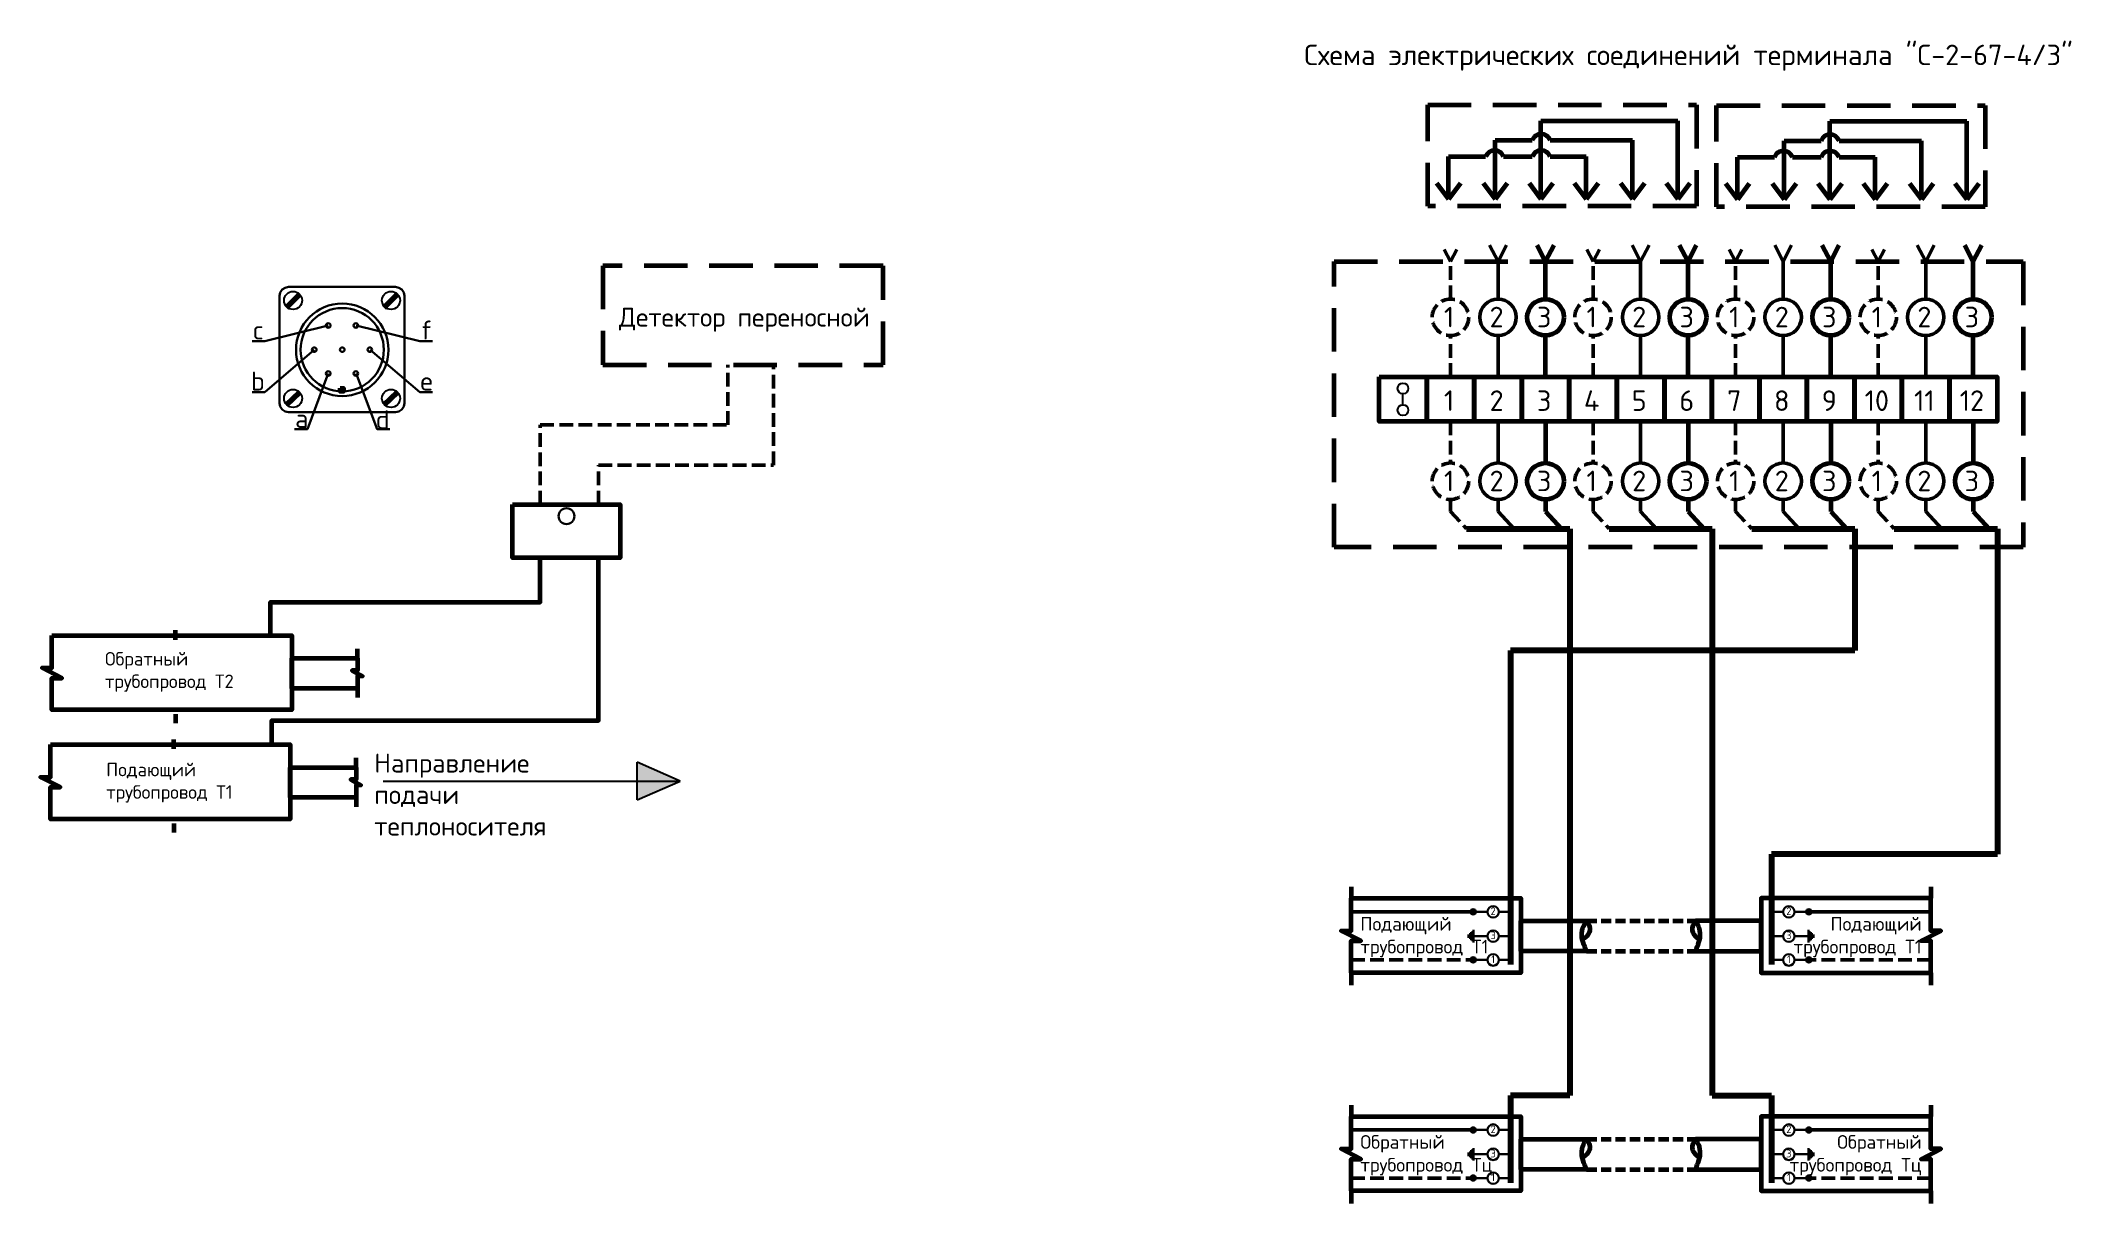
# Model space of a CAD drawing. Header units: millimetres. Extents: x -112426 to 6776, y 1218 to 38707.
# Drawn here: x 3726.5 to 4023.2, y 2722.6 to 2892.5 of the extents above; entities that cross this region are included whole.
import ezdxf
from ezdxf.enums import TextEntityAlignment as Align

# ---------------------------------------------------------------- set-up
doc = ezdxf.new("R2010")
doc.units = ezdxf.units.MM
for name, pattern in [('ACAD_ISO04W100', [30, 24, -3, 0, -3]), ('DASHED', [7, 5, -2, 0]), ('DASHED2', [9.525, 6.35, -3.175])]:
    doc.linetypes.add(name, pattern=pattern)
for name, color, linetype, lineweight in [('Основной', 1, 'Continuous', 60), ('Размер 3.5', 250, 'Continuous', 35), ('Размеры на чертеже', 250, 'Continuous', 25), ('Тонкие', 5, 'Continuous', 30), ('шриховка', 4, 'ACAD_ISO04W100', 15)]:
    doc.layers.add(name, color=color, linetype=linetype, lineweight=lineweight)
doc.styles.add('-ISOCPEUR-', font='isocpeur.TTF')

msp = doc.modelspace()

# ---------------------------------------------------------------- texts
at = {"layer": 'Основной', "color": 2, "true_color": 0xf1eb1f, "char_height": 3, "attachment_point": 5, "style": '-ISOCPEUR-'}
for width, insert in [(1.04448, (3966.98, 2852.113)), (1.04448, (3987.811, 2852.113)), (3, (4008.642, 2852.113))]:
    msp.add_mtext_dynamic_manual_height_columns('3', width=width, gutter_width=13.808, heights=[0], dxfattribs=dict(at, insert=insert))
at = {"layer": 'Размер 3.5', "style": '-ISOCPEUR-'}
for s, p in [('f', (3782.872, 2848.833)), ('с', (3758.227, 2848.833)), ('b', (3758.227, 2841.373)), ('e', (3782.872, 2841.373)), ('a', (3764.637, 2835.903)), ('d', (3776.462, 2835.737))]:
    msp.add_text(s, height=2.762, dxfattribs=at).set_placement(p, align=Align.CENTER)
at = {"layer": 'Размер 3.5', "attachment_point": 1, "style": '-ISOCPEUR-'}
for s, insert, char_height, width in [('\\A1;{\\C7;Схема электрических соединений терминала "\\A0;\\C256;С-2-67-4/3\\A1;\\C7;"}', (3911.104, 2891.908), 3, 145.94381), ('\\A1;{\\C7;Детектор переносной}', (3810.977, 2853.476), 2.76152, 80.11904), ('\\A1;{\\C7;Направление подачи теплоносителя}', (3775.229, 2788.338), 2.76152, 36.47961)]:
    msp.add_mtext(s, dxfattribs=dict(at, insert=insert, char_height=char_height, width=width))
at = {"layer": 'Размер 3.5', "style": '-ISOCPEUR-'}
for s, width, insert, char_height, attachment_point in [('1', 1.04448, (3932.261, 2852.113), 3, 5), ('2', 1.04448, (3939.205, 2852.113), 3, 5), ('3', 1.04448, (3946.148, 2852.113), 3, 5), ('1', 1.04448, (3953.092, 2852.113), 3, 5), ('2', 3, (3960.036, 2852.113), 3, 5), ('1', 1.04448, (3973.923, 2852.113), 3, 5), ('2', 1.04448, (3980.867, 2852.113), 3, 5), ('1', 1.04448, (3994.754, 2852.113), 3, 5), ('2', 1.04448, (4001.698, 2852.113), 3, 5), ('1', 1.04448, (3932.261, 2839.899), 3, 5), ('2', 1.04448, (3939.205, 2839.899), 3, 5), ('3', 1.04448, (3946.148, 2839.899), 3, 5), ('4', 3, (3953.092, 2839.899), 3, 5), ('5', 3, (3960.036, 2839.899), 3, 5), ('6', 1.04448, (3966.98, 2839.899), 3, 5), ('7', 1.04448, (3973.923, 2839.899), 3, 5), ('8', 1.04448, (3980.867, 2839.899), 3, 5), ('9', 1.04448, (3987.811, 2839.899), 3, 5), ('10', 3, (3994.754, 2839.899), 3, 5), ('11', 3, (4001.698, 2839.899), 3, 5), ('12', 3, (4008.642, 2839.899), 3, 5), ('1', 1.04448, (3932.261, 2828.17), 3, 5), ('2', 1.04448, (3939.205, 2828.17), 3, 5), ('3', 1.04448, (3946.148, 2828.17), 3, 5), ('1', 1.04448, (3953.092, 2828.17), 3, 5), ('2', 3, (3960.036, 2828.17), 3, 5), ('3', 1.04448, (3966.98, 2828.17), 3, 5), ('1', 1.04448, (3973.923, 2828.17), 3, 5), ('2', 1.04448, (3980.867, 2828.17), 3, 5), ('3', 1.04448, (3987.811, 2828.17), 3, 5), ('1', 1.04448, (3994.754, 2828.17), 3, 5), ('2', 1.04448, (4001.698, 2828.17), 3, 5), ('3', 3, (4008.642, 2828.17), 3, 5), ('Обратный трубопровод Т2', 23.90857, (3735.884, 2800.276), 1.97251, 4), ('Подающий трубопровод Т1', 26.19844, (3736.068, 2784.096), 1.97251, 4), ('2', 1.04448, (3938.698, 2765.319), 1.105, 5), ('2', 1.04448, (3981.901, 2765.319), 1.105, 5), ('Подающий трубопровод Т1', 22.79177, (3919.302, 2761.537), 2, 4), ('3', 1.04448, (3938.698, 2761.783), 1.105, 5), ('3', 1.04448, (3981.901, 2761.783), 1.105, 5), ('Подающий трубопровод Т1', 22.79177, (4001.298, 2761.537), 2, 6), ('1', 1.04448, (3938.698, 2758.301), 1.105, 5), ('1', 1.04448, (3981.901, 2758.301), 1.105, 5), ('Обратный трубопровод Тц', 22.79177, (3919.302, 2729.669), 2, 4), ('2', 1.04448, (3938.698, 2733.451), 1.105, 5), ('2', 1.04448, (3981.901, 2733.451), 1.105, 5), ('Обратный трубопровод Тц', 22.79177, (4001.298, 2729.669), 2, 6), ('3', 1.04448, (3938.698, 2729.914), 1.105, 5), ('3', 1.04448, (3981.901, 2729.914), 1.105, 5), ('1', 1.04448, (3938.698, 2726.433), 1.105, 5), ('1', 1.04448, (3981.901, 2726.433), 1.105, 5)]:
    msp.add_mtext_dynamic_manual_height_columns(s, width=width, gutter_width=13.808, heights=[0], dxfattribs=dict(at, insert=insert, char_height=char_height, attachment_point=attachment_point))

# ---------------------------------------------------------------- hatches: boundary and pattern name
at = {"layer": 'Размеры на чертеже'}
h = msp.add_hatch(color=256, dxfattribs=at)
h.dxf.hatch_style = 1
h.paths.add_polyline_path([(3813.616, 2787.088), (3813.616, 2784.326), (3819.928, 2784.326)])
h.paths.add_polyline_path([(3819.928, 2784.326), (3813.616, 2784.326), (3813.616, 2781.565)])
at = {"layer": 'шриховка'}
h = msp.add_hatch(color=4, dxfattribs=at)
h.dxf.hatch_style = 1
h.paths.add_polyline_path([(3770.748, 2841.257), (3770.748, 2841.699), (3770.251, 2841.699), (3770.251, 2841.257)])
at = {"layer": 'шриховка', "linetype": 'DASHED2'}
h = msp.add_hatch(color=4, dxfattribs=at)
h.dxf.hatch_style = 1
edge = h.paths.add_edge_path()
edge.add_arc((3935.779, 2765.226), 0.387, 0, 360)
h = msp.add_hatch(color=4, dxfattribs=at)
h.dxf.hatch_style = 1
edge = h.paths.add_edge_path()
edge.add_arc((3984.82, 2765.226), 0.387, 180, 540, ccw=False)
h = msp.add_hatch(color=4, dxfattribs=at)
h.dxf.hatch_style = 1
edge = h.paths.add_edge_path()
edge.add_arc((3935.779, 2758.211), 0.387, 0, 360)
h = msp.add_hatch(color=4, dxfattribs=at)
h.dxf.hatch_style = 1
edge = h.paths.add_edge_path()
edge.add_arc((3984.82, 2758.211), 0.387, 180, 540, ccw=False)
h = msp.add_hatch(color=4, dxfattribs=at)
h.dxf.hatch_style = 1
edge = h.paths.add_edge_path()
edge.add_arc((3935.779, 2733.358), 0.387, 0, 360)
h = msp.add_hatch(color=4, dxfattribs=at)
h.dxf.hatch_style = 1
edge = h.paths.add_edge_path()
edge.add_arc((3984.82, 2733.358), 0.387, 180, 540, ccw=False)
h = msp.add_hatch(color=4, dxfattribs=at)
h.dxf.hatch_style = 1
edge = h.paths.add_edge_path()
edge.add_arc((3935.779, 2726.343), 0.387, 0, 360)
h = msp.add_hatch(color=4, dxfattribs=at)
h.dxf.hatch_style = 1
edge = h.paths.add_edge_path()
edge.add_arc((3984.82, 2726.343), 0.387, 180, 540, ccw=False)

# ---------------------------------------------------------------- linework, layer by layer
msp.add_line((3925.521, 2839.302), (3925.521, 2840.901))
at = {"lineweight": 100}
for p, q in [((3934.811, 2821.199), (3949.884, 2821.199)), ((3949.884, 2821.199), (3949.884, 2738.412)), ((3955.642, 2821.199), (3970.715, 2821.199)), ((3970.715, 2821.199), (3970.715, 2738.412)), ((3976.474, 2821.199), (3991.547, 2821.199)), ((3991.547, 2821.199), (3991.547, 2803.411)), ((3997.305, 2821.199), (4012.378, 2821.199)), ((4012.378, 2821.199), (4012.378, 2773.665)), ((3991.547, 2803.411), (3941.25, 2803.411)), ((3941.25, 2803.411), (3941.25, 2757.531)), ((4012.378, 2773.665), (3979.35, 2773.665)), ((3979.35, 2773.665), (3979.35, 2757.531)), ((3949.884, 2738.412), (3941.25, 2738.412)), ((3941.25, 2738.412), (3941.25, 2725.663)), ((3970.715, 2738.412), (3979.35, 2738.412)), ((3979.35, 2738.412), (3979.35, 2725.663))]:
    msp.add_line(p, q, dxfattribs=at)
for centre in [(3925.521, 2841.683), (3925.521, 2838.521)]:
    msp.add_circle(centre, 0.781)
at = {"layer": 'Основной'}
for p, q in [((3945.682, 2869.333), (3945.682, 2880.782)), ((3945.682, 2880.782), (3965.695, 2880.782)), ((3965.695, 2869.333), (3965.695, 2880.782)), ((3987.892, 2869.266), (3987.892, 2880.715)), ((3987.892, 2880.715), (4007.905, 2880.715)), ((4007.905, 2869.266), (4007.905, 2880.715)), ((3932.169, 2869.333), (3932.169, 2875.541)), ((3932.169, 2875.541), (3937.601, 2875.541)), ((3938.999, 2869.333), (3938.999, 2877.94)), ((3938.999, 2877.94), (3944.413, 2877.94)), ((3940.208, 2875.541), (3944.413, 2875.541)), ((3947.019, 2877.94), (3959.049, 2877.94)), ((3947.019, 2875.541), (3952.292, 2875.541)), ((3952.292, 2869.333), (3952.292, 2875.541)), ((3959.049, 2869.333), (3959.049, 2877.94)), ((3974.379, 2869.266), (3974.379, 2875.474)), ((3974.379, 2875.474), (3979.81, 2875.474)), ((3981.209, 2869.266), (3981.209, 2877.873)), ((3981.209, 2877.873), (3986.622, 2877.873)), ((3982.417, 2875.474), (3986.622, 2875.474)), ((3989.229, 2877.873), (4001.259, 2877.873)), ((3989.229, 2875.474), (3994.501, 2875.474)), ((3994.501, 2869.266), (3994.501, 2875.474)), ((4001.259, 2869.266), (4001.259, 2877.873)), ((3930.427, 2871.669), (3932.169, 2869.333)), ((3933.912, 2871.669), (3932.169, 2869.333)), ((3937.257, 2871.669), (3938.999, 2869.333)), ((3940.741, 2871.669), (3938.999, 2869.333)), ((3943.94, 2871.669), (3945.682, 2869.333)), ((3947.425, 2871.669), (3945.682, 2869.333)), ((3950.55, 2871.669), (3952.292, 2869.333)), ((3954.034, 2871.669), (3952.292, 2869.333)), ((3957.307, 2871.669), (3959.049, 2869.333)), ((3960.791, 2871.669), (3959.049, 2869.333)), ((3963.953, 2871.669), (3965.695, 2869.333)), ((3967.437, 2871.669), (3965.695, 2869.333)), ((3972.637, 2871.602), (3974.379, 2869.266)), ((3976.121, 2871.602), (3974.379, 2869.266)), ((3979.466, 2871.602), (3981.209, 2869.266)), ((3982.951, 2871.602), (3981.209, 2869.266)), ((3986.15, 2871.602), (3987.892, 2869.266)), ((3989.634, 2871.602), (3987.892, 2869.266)), ((3992.759, 2871.602), (3994.501, 2869.266)), ((3996.244, 2871.602), (3994.501, 2869.266)), ((3999.517, 2871.602), (4001.259, 2869.266)), ((4003.001, 2871.602), (4001.259, 2869.266)), ((4006.163, 2871.602), (4007.905, 2869.266)), ((4009.647, 2871.602), (4007.905, 2869.266)), ((3746.188, 2804.981), (3746.188, 2806.363)), ((3772.789, 2802.272), (3772.789, 2803.653)), ((3772.789, 2797.851), (3772.789, 2796.525)), ((3746.19, 2794.095), (3746.19, 2792.769)), ((3745.967, 2789.039), (3745.967, 2790.421)), ((3772.568, 2786.33), (3772.568, 2787.711)), ((3772.568, 2781.909), (3772.568, 2780.583)), ((3745.969, 2778.153), (3745.969, 2776.827)), ((3917.931, 2768.873), (3917.931, 2767.216)), ((4002.669, 2768.873), (4002.669, 2767.216)), ((3942.742, 2763.9), (3952.357, 2763.9)), ((3942.742, 2759.48), (3942.742, 2763.9)), ((3977.858, 2763.9), (3968.243, 2763.9)), ((3977.858, 2759.48), (3977.858, 2763.9)), ((3952.357, 2759.48), (3942.742, 2759.48)), ((3968.243, 2759.48), (3977.858, 2759.48)), ((3917.931, 2756.33), (3917.931, 2754.506)), ((4002.669, 2756.33), (4002.669, 2754.506)), ((3917.931, 2737.005), (3917.931, 2735.347)), ((4002.669, 2737.005), (4002.669, 2735.347)), ((3942.742, 2732.032), (3952.357, 2732.032)), ((3942.742, 2727.611), (3942.742, 2732.032)), ((3977.858, 2732.032), (3968.243, 2732.032)), ((3977.858, 2727.611), (3977.858, 2732.032)), ((3952.357, 2727.611), (3942.742, 2727.611)), ((3968.243, 2727.611), (3977.858, 2727.611)), ((3917.931, 2724.461), (3917.931, 2722.638)), ((4002.669, 2724.461), (4002.669, 2722.638))]:
    msp.add_line(p, q, dxfattribs=at)
at = {"layer": 'Основной', "color": 162, "linetype": 'DASHED', "lineweight": 50, "ltscale": 0.4, "true_color": 0x0520d1}
for p, q in [((3932.464, 2860.217), (3931.226, 2862.601)), ((3932.464, 2860.217), (3933.702, 2862.601)), ((3932.464, 2854.738), (3932.464, 2860.217)), ((3953.296, 2860.217), (3952.057, 2862.601)), ((3953.296, 2860.217), (3954.534, 2862.601)), ((3953.296, 2854.738), (3953.296, 2860.217)), ((3974.127, 2860.217), (3972.889, 2862.601)), ((3974.127, 2860.217), (3975.365, 2862.601)), ((3974.127, 2854.738), (3974.127, 2860.217)), ((3994.958, 2860.217), (3993.72, 2862.601)), ((3994.958, 2860.217), (3996.196, 2862.601)), ((3994.958, 2854.738), (3994.958, 2860.217)), ((3932.464, 2843.363), (3932.464, 2849.408)), ((3953.296, 2843.363), (3953.296, 2849.408)), ((3974.127, 2843.363), (3974.127, 2849.408)), ((3994.958, 2843.363), (3994.958, 2849.408)), ((3932.464, 2836.84), (3932.464, 2830.795)), ((3953.296, 2836.84), (3953.296, 2830.795)), ((3974.127, 2836.84), (3974.127, 2830.795)), ((3994.958, 2836.84), (3994.958, 2830.795)), ((3932.464, 2825.465), (3932.464, 2823.714)), ((3953.296, 2825.465), (3953.296, 2823.714)), ((3974.127, 2825.465), (3974.127, 2823.714)), ((3994.958, 2825.465), (3994.958, 2823.714)), ((3932.464, 2823.714), (3934.811, 2821.199)), ((3953.296, 2823.714), (3955.642, 2821.199)), ((3974.127, 2823.714), (3976.474, 2821.199)), ((3994.958, 2823.714), (3997.305, 2821.199))]:
    msp.add_line(p, q, dxfattribs=at)
at = {"layer": 'Основной', "color": 32, "lineweight": 50, "ltscale": 0.15, "true_color": 0xcd6928}
for p, q in [((3939.408, 2860.217), (3938.17, 2862.601)), ((3939.408, 2860.217), (3940.646, 2862.601)), ((3939.408, 2854.738), (3939.408, 2860.217)), ((3960.239, 2860.217), (3959.001, 2862.601)), ((3960.239, 2860.217), (3961.477, 2862.601)), ((3960.239, 2854.738), (3960.239, 2860.217)), ((3981.07, 2860.217), (3979.832, 2862.601)), ((3981.07, 2860.217), (3982.308, 2862.601)), ((3981.07, 2854.738), (3981.07, 2860.217)), ((4001.902, 2860.217), (4000.663, 2862.601)), ((4001.902, 2860.217), (4003.14, 2862.601)), ((4001.902, 2854.738), (4001.902, 2860.217)), ((3939.408, 2843.363), (3939.408, 2849.408)), ((3960.239, 2843.363), (3960.239, 2849.408)), ((3981.07, 2843.363), (3981.07, 2849.408)), ((4001.902, 2843.363), (4001.902, 2849.408)), ((3939.408, 2836.84), (3939.408, 2830.795)), ((3960.239, 2836.84), (3960.239, 2830.795)), ((3981.07, 2836.84), (3981.07, 2830.795)), ((4001.902, 2836.84), (4001.902, 2830.795)), ((3939.408, 2825.465), (3939.408, 2823.714)), ((3960.239, 2825.465), (3960.239, 2823.714)), ((3981.07, 2825.465), (3981.07, 2823.714)), ((4001.902, 2825.465), (4001.902, 2823.714)), ((3939.408, 2823.714), (3941.755, 2821.199)), ((3960.239, 2823.714), (3962.586, 2821.199)), ((3981.07, 2823.714), (3983.417, 2821.199)), ((4001.902, 2823.714), (4004.248, 2821.199))]:
    msp.add_line(p, q, dxfattribs=at)
at = {"layer": 'Основной', "color": 2, "true_color": 0xf1eb1f}
for p, q in [((3946.352, 2860.217), (3945.114, 2862.601)), ((3946.352, 2860.217), (3947.59, 2862.601)), ((3946.352, 2854.738), (3946.352, 2860.217)), ((3967.183, 2860.217), (3965.945, 2862.601)), ((3967.183, 2860.217), (3968.421, 2862.601)), ((3967.183, 2854.738), (3967.183, 2860.217)), ((3988.014, 2860.217), (3986.776, 2862.601)), ((3988.014, 2860.217), (3989.252, 2862.601)), ((3988.014, 2854.738), (3988.014, 2860.217)), ((4008.845, 2860.217), (4007.607, 2862.601)), ((4008.845, 2860.217), (4010.083, 2862.601)), ((4008.845, 2854.738), (4008.845, 2860.217)), ((3946.352, 2843.363), (3946.352, 2849.408)), ((3967.183, 2843.363), (3967.183, 2849.408)), ((3988.014, 2843.363), (3988.014, 2849.408)), ((4008.845, 2843.363), (4008.845, 2849.408)), ((3946.352, 2836.84), (3946.352, 2830.795)), ((3967.183, 2836.84), (3967.183, 2830.795)), ((3988.014, 2836.84), (3988.014, 2830.795)), ((4008.845, 2836.84), (4008.845, 2830.795)), ((3946.352, 2825.465), (3946.352, 2823.714)), ((3967.183, 2825.465), (3967.183, 2823.714)), ((3988.014, 2825.465), (3988.014, 2823.714)), ((4008.845, 2825.465), (4008.845, 2823.714)), ((3946.352, 2823.714), (3948.699, 2821.199)), ((3967.183, 2823.714), (3969.53, 2821.199)), ((3988.014, 2823.714), (3990.361, 2821.199)), ((4008.845, 2823.714), (4011.192, 2821.199))]:
    msp.add_line(p, q, dxfattribs=at)
at = {"layer": 'Основной', "linetype": 'DASHED', "ltscale": 0.3}
for p, q in [((3952.357, 2763.9), (3968.243, 2763.9)), ((3952.357, 2759.48), (3968.243, 2759.48)), ((3952.357, 2732.032), (3968.243, 2732.032)), ((3952.357, 2727.611), (3968.243, 2727.611))]:
    msp.add_line(p, q, dxfattribs=at)
at = {"layer": 'Основной', "linetype": 'DASHED2'}
for points in [[(3929.141, 2883.094), (3968.395, 2883.094), (3968.395, 2868.302), (3929.141, 2868.302)], [(3971.35, 2883.027), (4010.605, 2883.027), (4010.605, 2868.235), (3971.35, 2868.235)], [(3915.464, 2860.217), (4016.147, 2860.217), (4016.147, 2818.489), (3915.464, 2818.489)], [(3808.645, 2845.121), (3849.568, 2845.121), (3849.568, 2859.605), (3808.645, 2859.605)]]:
    msp.add_lwpolyline(points, close=True, dxfattribs=at)
at = {"layer": 'Основной', "lineweight": 30}
msp.add_lwpolyline([(3779.667, 2839.55), (3779.667, 2855.188), (3779.557, 2855.685), (3779.28, 2856.127), (3778.838, 2856.404), (3778.341, 2856.514), (3762.703, 2856.514), (3762.206, 2856.404), (3761.763, 2856.127), (3761.487, 2855.685), (3761.377, 2855.188), (3761.377, 2839.55), (3761.487, 2839.053), (3761.763, 2838.611), (3762.206, 2838.334), (3762.703, 2838.224), (3778.341, 2838.224), (3778.838, 2838.334), (3779.28, 2838.611), (3779.557, 2839.053)], close=True, dxfattribs=at)
at = {"layer": 'Основной', "lineweight": 70}
for points in [[(3762.427, 2853.53), (3764.361, 2855.464)], [(3776.683, 2853.53), (3778.617, 2855.464)], [(3762.427, 2839.274), (3764.361, 2841.152)], [(3776.683, 2839.274), (3778.617, 2841.152)]]:
    msp.add_lwpolyline(points, dxfattribs=at)
at = {"layer": 'Основной', "color": 162, "linetype": 'DASHED', "lineweight": 50, "ltscale": 0.4, "true_color": 0x0520d1}
for points in [[(3799.479, 2824.734), (3799.479, 2836.358), (3826.895, 2836.358), (3826.895, 2845.121)], [(3807.989, 2824.734), (3807.989, 2830.478), (3833.556, 2830.478), (3833.556, 2845.121)], [(3917.931, 2758.211), (3935.393, 2758.211)], [(4002.669, 2758.211), (3985.207, 2758.211)], [(3917.931, 2726.343), (3935.393, 2726.343)], [(4002.669, 2726.343), (3985.207, 2726.343)]]:
    msp.add_lwpolyline(points, dxfattribs=at)
at = {"layer": 'Основной'}
for points in [[(3922.049, 2843.363), (3928.992, 2843.363), (3928.992, 2836.84), (3922.049, 2836.84)], [(3928.992, 2843.363), (3935.936, 2843.363), (3935.936, 2836.84), (3928.992, 2836.84)], [(3935.936, 2843.363), (3942.88, 2843.363), (3942.88, 2836.84), (3935.936, 2836.84)], [(3942.88, 2843.363), (3949.824, 2843.363), (3949.824, 2836.84), (3942.88, 2836.84)], [(3949.824, 2843.363), (3956.767, 2843.363), (3956.767, 2836.84), (3949.824, 2836.84)], [(3956.767, 2843.363), (3963.711, 2843.363), (3963.711, 2836.84), (3956.767, 2836.84)], [(3963.711, 2843.363), (3970.655, 2843.363), (3970.655, 2836.84), (3963.711, 2836.84)], [(3970.655, 2843.363), (3977.599, 2843.363), (3977.599, 2836.84), (3970.655, 2836.84)], [(3977.599, 2843.363), (3984.542, 2843.363), (3984.542, 2836.84), (3977.599, 2836.84)], [(3984.542, 2843.363), (3991.486, 2843.363), (3991.486, 2836.84), (3984.542, 2836.84)], [(3991.486, 2843.363), (3998.43, 2843.363), (3998.43, 2836.84), (3991.486, 2836.84)], [(3998.43, 2843.363), (4005.373, 2843.363), (4005.373, 2836.84), (3998.43, 2836.84)], [(4005.373, 2843.363), (4012.317, 2843.363), (4012.317, 2836.84), (4005.373, 2836.84)], [(3770.251, 2841.699), (3770.748, 2841.699), (3770.748, 2841.257), (3770.251, 2841.257)], [(3795.445, 2824.734), (3811.139, 2824.734), (3811.139, 2816.943), (3795.445, 2816.943)], [(3728.14, 2805.603), (3763.174, 2805.615), (3763.174, 2794.729), (3728.14, 2794.717), (3728.14, 2799.359), (3729.576, 2799.359), (3726.703, 2800.851), (3728.14, 2800.851)], [(3763.174, 2802.272), (3772.789, 2802.272), (3772.789, 2800.503), (3772.016, 2800.503), (3773.508, 2799.675), (3772.789, 2799.675), (3772.789, 2797.851), (3763.174, 2797.851)], [(3727.919, 2789.661), (3762.953, 2789.673), (3762.953, 2778.787), (3727.919, 2778.775), (3727.919, 2783.417), (3729.355, 2783.417), (3726.482, 2784.909), (3727.919, 2784.909)], [(3762.953, 2786.33), (3772.568, 2786.33), (3772.568, 2784.561), (3771.795, 2784.561), (3773.287, 2783.732), (3772.568, 2783.732), (3772.568, 2781.909), (3762.953, 2781.909)], [(3917.931, 2767.216), (3942.742, 2767.216), (3942.742, 2756.33), (3917.931, 2756.33), (3917.931, 2760.972), (3919.368, 2760.972), (3916.494, 2762.464), (3917.931, 2762.464)], [(4002.669, 2767.216), (3977.858, 2767.216), (3977.858, 2756.33), (4002.669, 2756.33), (4002.669, 2760.972), (4001.232, 2760.972), (4004.105, 2762.464), (4002.669, 2762.464)], [(3917.931, 2735.347), (3942.742, 2735.347), (3942.742, 2724.461), (3917.931, 2724.461), (3917.931, 2729.103), (3919.368, 2729.103), (3916.494, 2730.595), (3917.931, 2730.595)], [(4002.669, 2735.347), (3977.858, 2735.347), (3977.858, 2724.461), (4002.669, 2724.461), (4002.669, 2729.103), (4001.232, 2729.103), (4004.105, 2730.595), (4002.669, 2730.595)]]:
    msp.add_lwpolyline(points, close=True, dxfattribs=at)
for points in [[(3760.08, 2805.615), (3760.084, 2810.478), (3799.479, 2810.478), (3799.479, 2816.943)], [(3760.246, 2789.672), (3760.25, 2793.182), (3807.989, 2793.182), (3807.989, 2816.943)]]:
    msp.add_lwpolyline(points, dxfattribs=at)
at = {"layer": 'Основной', "color": 32, "lineweight": 50, "ltscale": 0.15, "true_color": 0xcd6928}
for points in [[(3935.393, 2765.226), (3917.931, 2765.226)], [(3985.207, 2765.226), (4002.669, 2765.226)], [(3935.393, 2733.358), (3917.931, 2733.358)], [(3985.207, 2733.358), (4002.669, 2733.358)]]:
    msp.add_lwpolyline(points, dxfattribs=at)
at = {"layer": 'Основной', "color": 162, "linetype": 'DASHED', "lineweight": 50, "ltscale": 0.4, "true_color": 0x0520d1}
for centre in [(3932.464, 2852.073), (3953.296, 2852.073), (3974.127, 2852.073), (3994.958, 2852.073), (3932.464, 2828.13), (3953.296, 2828.13), (3974.127, 2828.13), (3994.958, 2828.13)]:
    msp.add_circle(centre, 2.665, dxfattribs=at)
at = {"layer": 'Основной', "color": 32, "lineweight": 50, "ltscale": 0.15, "true_color": 0xcd6928}
for centre in [(3939.408, 2852.073), (3960.239, 2852.073), (3981.07, 2852.073), (4001.902, 2852.073), (3939.408, 2828.13), (3960.239, 2828.13), (3981.07, 2828.13), (4001.902, 2828.13)]:
    msp.add_circle(centre, 2.665, dxfattribs=at)
at = {"layer": 'Основной', "color": 2, "true_color": 0xf1eb1f}
for centre in [(3946.352, 2852.073), (3967.183, 2852.073), (3988.014, 2852.073), (4008.845, 2852.073), (3946.352, 2828.13), (3967.183, 2828.13), (3988.014, 2828.13), (4008.845, 2828.13)]:
    msp.add_circle(centre, 2.665, dxfattribs=at)
at = {"layer": 'Основной', "lineweight": 30}
for centre, radius in [((3770.552, 2847.331), 6.752), ((3770.548, 2847.338), 6.082)]:
    msp.add_circle(centre, radius, dxfattribs=at)
at = {"layer": 'Основной'}
for centre in [(3945.716, 2877.441), (3987.925, 2877.374), (3938.904, 2875.042), (3945.716, 2875.042), (3981.114, 2874.975), (3987.925, 2874.975)]:
    msp.add_arc(centre, 1.396, 20.94512, 159.05488, dxfattribs=at)
for points in [[(3952.357, 2759.48), (3951.641, 2762.097), (3952.027, 2763.403), (3952.357, 2763.9)], [(3952.357, 2763.9), (3952.825, 2762.523), (3952.548, 2761.887), (3951.73, 2761.164)], [(3968.243, 2763.9), (3967.775, 2762.523), (3968.052, 2761.887), (3968.87, 2761.164)], [(3968.243, 2759.48), (3968.958, 2762.097), (3968.572, 2763.403), (3968.243, 2763.9)], [(3952.357, 2727.611), (3951.641, 2730.229), (3952.027, 2731.534), (3952.357, 2732.032)], [(3952.357, 2732.032), (3952.825, 2730.655), (3952.548, 2730.019), (3951.73, 2729.296)], [(3968.243, 2732.032), (3967.775, 2730.655), (3968.052, 2730.019), (3968.87, 2729.296)], [(3968.243, 2727.611), (3968.958, 2730.229), (3968.572, 2731.534), (3968.243, 2732.032)]]:
    msp.add_spline(points, degree=3, dxfattribs=at)
at = {"layer": 'Размеры на чертеже'}
for p, q in [((3813.616, 2781.565), (3813.616, 2787.088)), ((3819.928, 2784.326), (3813.616, 2787.088)), ((3776.533, 2784.326), (3819.928, 2784.326)), ((3813.616, 2781.565), (3819.928, 2784.326))]:
    msp.add_line(p, q, dxfattribs=at)
at = {"layer": 'Тонкие', "ltscale": 50}
for points in [[(3757.379, 2848.612), (3759.222, 2848.612), (3768.505, 2850.878)], [(3783.72, 2848.612), (3781.878, 2848.612), (3772.594, 2850.878)], [(3757.379, 2841.152), (3759.222, 2841.152), (3766.46, 2847.344)], [(3783.72, 2841.152), (3781.878, 2841.152), (3774.639, 2847.344)], [(3763.596, 2835.737), (3765.466, 2835.737), (3768.505, 2843.86)], [(3777.503, 2835.737), (3775.633, 2835.737), (3772.594, 2843.86)]]:
    msp.add_lwpolyline(points, dxfattribs=at)
at = {"layer": 'Тонкие'}
for points in [[(3937.859, 2765.226), (3936.166, 2765.226)], [(3941.25, 2765.226), (3939.537, 2765.226)], [(3979.35, 2765.226), (3981.063, 2765.226)], [(3982.74, 2765.226), (3984.433, 2765.226)], [(3935.669, 2762.421), (3935.669, 2760.929)], [(3935.835, 2762.587), (3935.835, 2760.763)], [(3984.765, 2762.587), (3984.765, 2760.763)], [(3984.931, 2762.421), (3984.931, 2760.929)], [(3935.116, 2761.923), (3935.116, 2761.426)], [(3935.337, 2762.089), (3935.337, 2761.26)], [(3935.503, 2762.255), (3935.503, 2761.095)], [(3937.859, 2761.675), (3935.835, 2761.675)], [(3941.25, 2761.69), (3939.537, 2761.69)], [(3979.35, 2761.69), (3981.063, 2761.69)], [(3982.74, 2761.675), (3984.765, 2761.675)], [(3985.097, 2762.255), (3985.097, 2761.095)], [(3985.262, 2762.089), (3985.262, 2761.26)], [(3985.483, 2761.923), (3985.483, 2761.426)], [(3937.859, 2758.21), (3936.166, 2758.209)], [(3941.25, 2758.209), (3939.537, 2758.209)], [(3979.35, 2758.209), (3981.063, 2758.209)], [(3982.74, 2758.21), (3984.433, 2758.209)], [(3937.859, 2733.358), (3936.166, 2733.358)], [(3941.25, 2733.358), (3939.537, 2733.358)], [(3979.35, 2733.358), (3981.063, 2733.358)], [(3982.74, 2733.358), (3984.433, 2733.358)], [(3935.116, 2730.055), (3935.116, 2729.558)], [(3935.337, 2730.221), (3935.337, 2729.392)], [(3935.503, 2730.387), (3935.503, 2729.226)], [(3935.669, 2730.552), (3935.669, 2729.06)], [(3935.835, 2730.718), (3935.835, 2728.895)], [(3937.859, 2729.806), (3935.835, 2729.806)], [(3941.25, 2729.822), (3939.537, 2729.822)], [(3979.35, 2729.822), (3981.063, 2729.822)], [(3982.74, 2729.806), (3984.765, 2729.806)], [(3984.765, 2730.718), (3984.765, 2728.895)], [(3984.931, 2730.552), (3984.931, 2729.06)], [(3985.097, 2730.387), (3985.097, 2729.226)], [(3985.262, 2730.221), (3985.262, 2729.392)], [(3985.483, 2730.055), (3985.483, 2729.558)], [(3937.859, 2726.341), (3936.166, 2726.34)], [(3941.25, 2726.34), (3939.537, 2726.34)], [(3979.35, 2726.34), (3981.063, 2726.34)], [(3982.74, 2726.341), (3984.433, 2726.34)]]:
    msp.add_lwpolyline(points, dxfattribs=at)
at = {"layer": 'Тонкие', "lineweight": 25}
for centre in [(3763.362, 2854.535), (3777.674, 2854.535), (3763.362, 2840.223), (3777.674, 2840.223)]:
    msp.add_circle(centre, 1.317, dxfattribs=at)
at = {"layer": 'Тонкие'}
for centre, radius in [((3768.505, 2850.88), 0.336), ((3772.539, 2850.88), 0.336), ((3766.46, 2847.344), 0.336), ((3770.55, 2847.346), 0.336), ((3774.583, 2847.344), 0.336), ((3768.505, 2843.862), 0.336), ((3772.539, 2843.862), 0.336), ((3803.308, 2823.027), 1.155), ((3935.779, 2765.226), 0.387), ((3938.698, 2765.215), 0.839), ((3981.901, 2765.215), 0.839), ((3984.82, 2765.226), 0.387), ((3938.698, 2761.679), 0.839), ((3981.901, 2761.679), 0.839), ((3935.779, 2758.211), 0.387), ((3938.698, 2758.197), 0.839), ((3981.901, 2758.197), 0.839), ((3984.82, 2758.211), 0.387), ((3935.779, 2733.358), 0.387), ((3938.698, 2733.347), 0.839), ((3981.901, 2733.347), 0.839), ((3984.82, 2733.358), 0.387), ((3938.698, 2729.81), 0.839), ((3981.901, 2729.81), 0.839), ((3935.779, 2726.343), 0.387), ((3938.698, 2726.329), 0.839), ((3981.901, 2726.329), 0.839), ((3984.82, 2726.343), 0.387)]:
    msp.add_circle(centre, radius, dxfattribs=at)

msp.set_redraw_order([(e.dxf.handle, doc.entitydb.next_handle()) for e in msp.query("TEXT MTEXT ATTDEF DIMENSION ARC_DIMENSION")])  # texts and dimensions are drawn at this point

doc.saveas('drawing.dxf')
